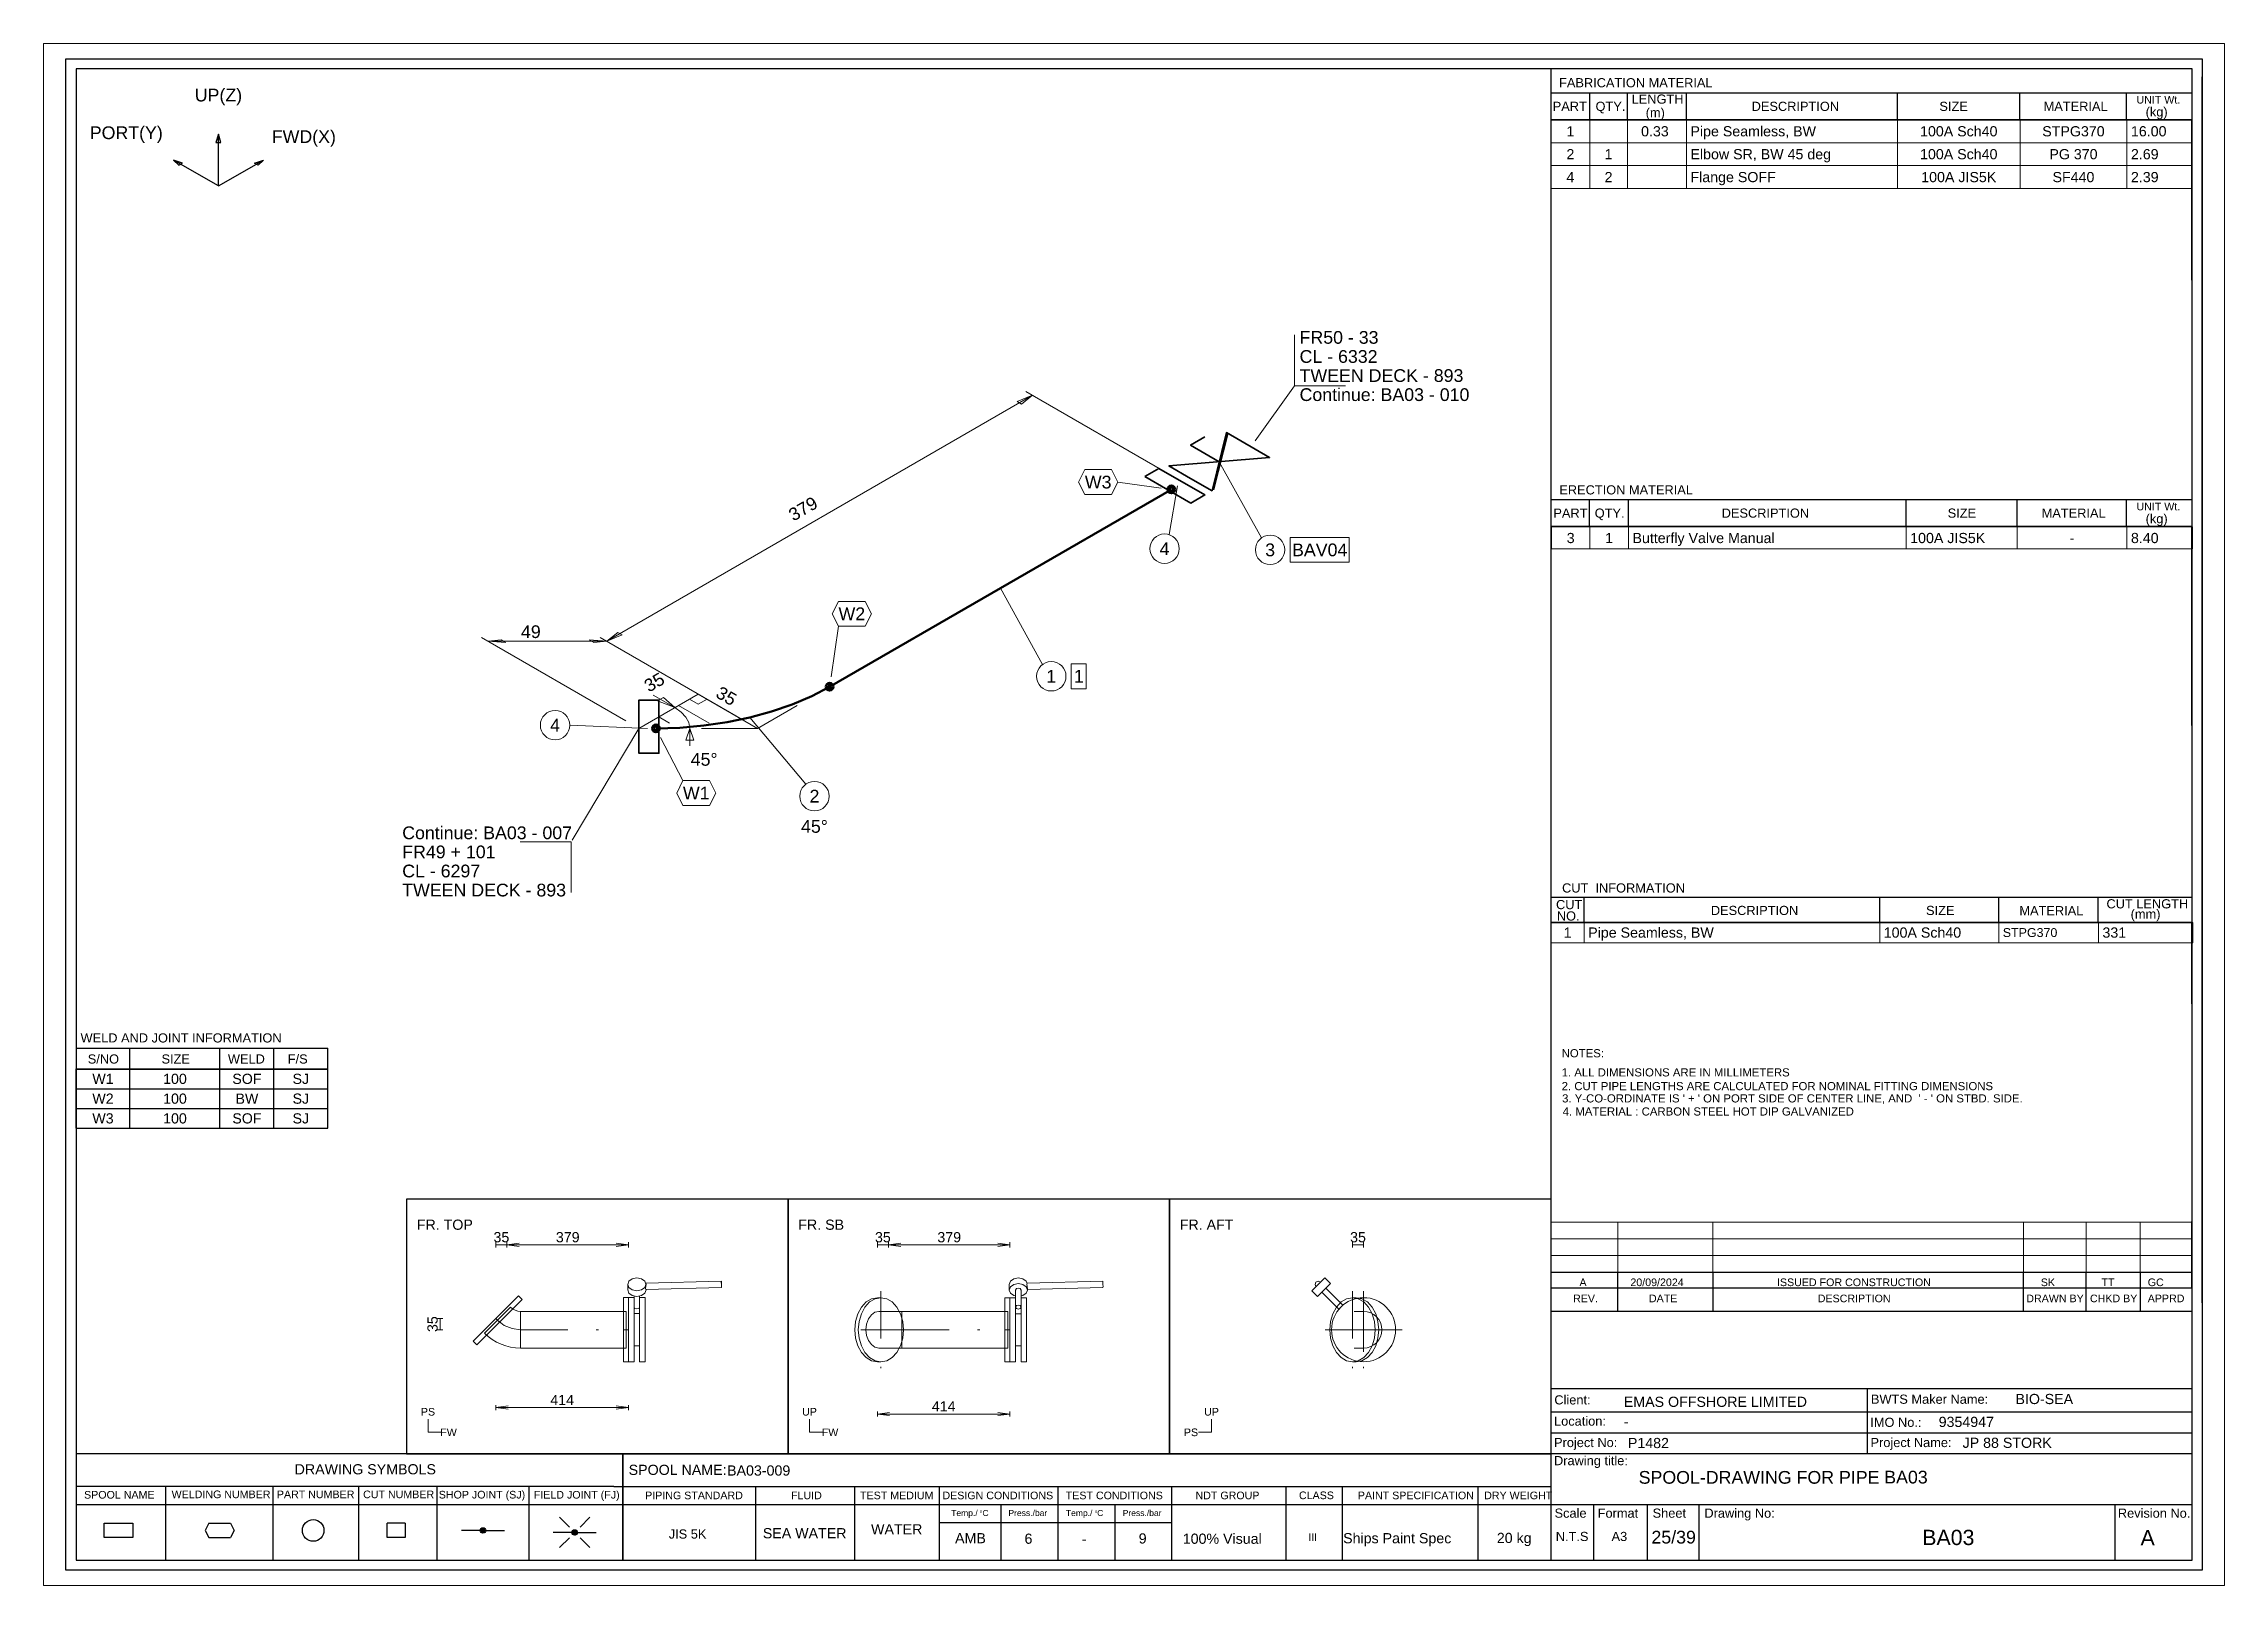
# Paper-space layout 'Layout1' of a CAD drawing. Header units: millimetres. Extents: x -20 to 277, y -7 to 202.
# The model-space entities are those that its viewports show. They can reach past a viewport. Long polylines and large blocks are cut down to what shows.
import ezdxf
from ezdxf.enums import TextEntityAlignment as Align

# ---------------------------------------------------------------- set-up
doc = ezdxf.new("R2010")
doc.units = ezdxf.units.MM
doc.linetypes.add('DOTTED_DASHED5', pattern=[10.0001, 4.444489, -2.666693, 0.222224, -2.666693])
doc.linetypes.add('DOTTED_DASHED6', pattern=[9.99997, 4.444431, -2.666659, 0.222222, -2.666659])
for name, color, linetype in [('FramesFromTables', 40, 'Continuous'), ('I_Coordinates', 11, 'Continuous'), ('I_CutNumbers', 10, 'Continuous'), ('I_Dimensions', 4, 'Continuous'), ('I_OtherComponents', 2, 'Continuous'), ('I_PartNumbers', 9, 'Continuous'), ('I_Pipes', 1, 'Continuous'), ('I_Tags', 8, 'Continuous'), ('I_Triangles', 5, 'Continuous'), ('SymbolsOnDrawingSheet', 1, 'Continuous'), ('TextFromTables', 2, 'Continuous'), ('TextFromTextBoxes', 2, 'Continuous')]:
    doc.layers.add(name, color=color, linetype=linetype)
doc.styles.add('Cadmatic Default Text', font='arial.ttf')

psp = doc.layouts.get("Layout1")

msp = doc.modelspace()

# ---------------------------------------------------------------- texts
at = {"layer": 'SymbolsOnDrawingSheet', "linetype": 'ByBlock', "lineweight": 25, "style": 'Cadmatic Default Text'}
for s, p in [('UP(Z)', (30, 289.86)), ('PORT(Y)', (11.88, 282.46)), ('FWD(X)', (46.79, 281.7))]:
    msp.add_text(s, height=2.5, dxfattribs=at).set_placement(p, align=Align.MIDDLE_CENTER)
for s, p in [('FR. TOP', (69, 68.9)), ('FR. SB', (144, 68.9)), ('FR. AFT', (219, 68.9))]:
    msp.add_text(s, height=2, dxfattribs=at).set_placement(p, align=Align.TOP_LEFT)
at = {"layer": 'SymbolsOnDrawingSheet', "linetype": 'ByBlock', "lineweight": 13, "style": 'Cadmatic Default Text'}
for s, p in [('35', (85.63, 65.45)), ('379', (98.67, 65.45)), ('35', (160.63, 65.44)), ('379', (173.67, 65.44)), ('35', (254.04, 65.45)), ('414', (97.58, 33.46)), ('414', (172.58, 32.2))]:
    msp.add_text(s, height=2, dxfattribs=at).set_placement(p, align=Align.MIDDLE_CENTER)
msp.add_text('35', height=2, rotation=89.9996, dxfattribs=at).set_placement((72.09, 48.36), align=Align.MIDDLE_CENTER)
at = {"layer": 'SymbolsOnDrawingSheet', "linetype": 'ByBlock', "lineweight": 18, "style": 'Cadmatic Default Text'}
for s, p in [('PS', (71.2, 31.14)), ('UP', (146.2, 31.14)), ('UP', (225.24, 31.14)), ('FW', (75.24, 27.1)), ('FW', (150.24, 27.1)), ('PS', (221.2, 27.1))]:
    msp.add_text(s, height=1.5, dxfattribs=at).set_placement(p, align=Align.MIDDLE_CENTER)

# ---------------------------------------------------------------- blocks, each defined once
blk = doc.blocks.new('BA01726637006_BOM_4')
at = {"layer": 'FramesFromTables', "linetype": 'ByBlock', "lineweight": 18}
for p, q in [((292, 285), (418, 285)), ((292, 271.5), (292, 285)), ((292, 271.5), (292, 285)), ((299.6, 271.5), (299.6, 285)), ((299.6, 271.5), (299.6, 285)), ((307, 271.5), (307, 285)), ((307, 271.5), (307, 285)), ((318.6, 271.5), (318.6, 285)), ((318.6, 271.5), (318.6, 285)), ((360.1, 271.5), (360.1, 285)), ((360.1, 271.5), (360.1, 285)), ((384.2, 271.5), (384.2, 285)), ((384.2, 271.5), (384.2, 285)), ((405.2, 271.5), (405.2, 285)), ((405.2, 271.5), (405.2, 285)), ((418, 271.5), (418, 285)), ((292, 280.5), (418, 280.5)), ((292, 276), (418, 276)), ((292, 205), (418.1, 205)), ((292, 200.67), (292, 205)), ((292.1, 200.67), (292.1, 205)), ((299.6, 200.67), (299.6, 205)), ((299.6, 200.67), (299.6, 205)), ((307.2, 200.67), (307.2, 205)), ((307.2, 200.67), (307.2, 205)), ((361.8, 200.67), (361.8, 205)), ((361.8, 200.67), (361.8, 205)), ((383.6, 200.67), (383.6, 205)), ((383.6, 200.67), (383.6, 205)), ((405.2, 200.67), (405.2, 205)), ((405.2, 200.67), (405.2, 205)), ((418, 200.67), (418, 205)), ((292, 127.3), (418.2, 127.3)), ((292, 123.3), (292, 127.3)), ((292, 123.3), (292, 127.3)), ((298.5, 123.3), (298.5, 127.3)), ((298.5, 123.3), (298.5, 127.3)), ((356.6, 123.3), (356.6, 127.3)), ((356.6, 123.3), (356.6, 127.3)), ((380, 123.3), (380, 127.3)), ((380, 123.3), (380, 127.3)), ((399.6, 123.3), (399.6, 127.3)), ((399.6, 123.3), (399.6, 127.3)), ((418, 123.3), (418, 127.3)), ((292, 68.4), (418, 68.4)), ((292, 58.6), (292, 68.4)), ((292, 58.6), (292, 68.4)), ((292, 65.13), (418, 65.13)), ((305.1, 58.6), (305.1, 68.4)), ((305.1, 58.6), (305.1, 68.4)), ((323.8, 58.6), (323.8, 68.4)), ((323.8, 58.6), (323.8, 68.4)), ((384.9, 58.6), (384.9, 68.4)), ((384.9, 58.6), (384.9, 68.4)), ((397.2, 58.6), (397.2, 68.4)), ((397.2, 58.6), (397.2, 68.4)), ((407.8, 58.6), (407.8, 68.4)), ((407.8, 58.6), (407.8, 68.4)), ((418, 58.6), (418, 68.4)), ((292, 61.87), (418, 61.87))]:
    blk.add_line(p, q, dxfattribs=at)
at = {"layer": 'FramesFromTables', "linetype": 'ByBlock', "lineweight": -3}
for p, q in [((2, 98.5), (51.5, 98.5)), ((2, 86.85), (2, 98.5)), ((2, 86.85), (2, 98.5)), ((2, 94.62), (51.5, 94.62)), ((12.6, 86.85), (12.6, 98.5)), ((12.6, 86.85), (12.6, 98.5)), ((30.3, 86.85), (30.3, 98.5)), ((30.3, 86.85), (30.3, 98.5)), ((40.9, 86.85), (40.9, 98.5)), ((40.9, 86.85), (40.9, 98.5)), ((51.5, 86.85), (51.5, 98.5)), ((2, 90.73), (51.5, 90.73))]:
    blk.add_line(p, q, dxfattribs=at)
at = {"layer": 'FramesFromTables', "linetype": 'ByBlock', "lineweight": 18, "flags": 128}
for points in [[(292, 271.5), (418, 271.5), (418, 285)], [(292, 200.67), (418.1, 200.67), (418.1, 205)], [(292, 123.3), (418.2, 123.3), (418.2, 127.3)], [(292, 58.6), (418, 58.6), (418, 68.4)]]:
    blk.add_lwpolyline(points, dxfattribs=at)
at = {"layer": 'FramesFromTables', "linetype": 'ByBlock', "lineweight": -3, "flags": 128}
blk.add_lwpolyline([(2, 86.85), (51.5, 86.85), (51.5, 98.5)], dxfattribs=at)
at = {"layer": 'TextFromTables', "linetype": 'ByBlock', "lineweight": 13, "style": 'Cadmatic Default Text'}
for s, p in [('1', (295.8, 282.75)), ('2', (295.8, 278.25)), ('4', (295.8, 273.75))]:
    blk.add_text(s, height=2, dxfattribs=at).set_placement(p, align=Align.MIDDLE_CENTER)
at = {"layer": 'TextFromTables', "linetype": 'ByBlock', "lineweight": 25, "style": 'Cadmatic Default Text'}
for s, p in [('0.33 ', (312.8, 282.75)), ('100A Sch40', (372.15, 282.75)), ('STPG370', (394.7, 282.75)), ('1', (303.3, 278.25)), ('100A Sch40', (372.15, 278.25)), ('PG 370', (394.7, 278.25)), ('2', (303.3, 273.75)), ('100A JIS5K', (372.15, 273.75)), ('SF440', (394.7, 273.75)), ('3', (295.85, 202.83)), ('1', (303.4, 202.83)), ('-', (394.4, 202.83)), ('1', (295.25, 125.3)), ('W1', (7.3, 96.56)), ('100', (21.45, 96.56)), ('SOF', (35.6, 96.56)), ('SJ', (46.2, 96.56)), ('W2', (7.3, 92.67)), ('100', (21.45, 92.67)), ('BW', (35.6, 92.67)), ('SJ', (46.2, 92.67)), ('W3', (7.3, 88.79)), ('100', (21.45, 88.79)), ('SOF', (35.6, 88.79)), ('SJ', (46.2, 88.79))]:
    blk.add_text(s, height=2, dxfattribs=at).set_placement(p, align=Align.MIDDLE_CENTER)
for s, height, p in [('Pipe Seamless, BW ', 2, (319.4, 282.75)), ('16.00', 2, (406, 282.75)), ('Elbow SR, BW 45 deg', 2, (319.4, 278.25)), ('2.69', 2, (406, 278.25)), ('Flange SOFF ', 2, (319.4, 273.75)), ('2.39', 2, (406, 273.75)), ('Butterfly Valve Manual ', 2, (308, 202.83)), ('100A JIS5K', 2, (362.6, 202.83)), ('8.40', 2, (406, 202.83)), ('Pipe Seamless, BW', 2, (299.3, 125.3)), ('100A Sch40', 2, (357.4, 125.3)), ('STPG370', 1.75, (380.8, 125.3)), ('331', 2, (400.4, 125.3))]:
    blk.add_text(s, height=height, dxfattribs=at).set_placement(p, align=Align.MIDDLE_LEFT)
at = {"layer": 'TextFromTextBoxes', "linetype": 'ByBlock', "lineweight": -3, "style": 'Cadmatic Default Text'}
for s, p in [('BIO-SEA', (383.3, 33.65)), ('EMAS OFFSHORE LIMITED', (306.3, 33.1)), ('9354947', (368.2, 29.15)), ('-', (306.3, 29.2)), ('P1482', (307.1, 25)), ('JP 88 STORK', (372.9, 25.05)), ('BA03-009', (130, 19.6))]:
    blk.add_text(s, height=2, dxfattribs=at).set_placement(p, align=Align.MIDDLE_LEFT)
at = {"layer": 'TextFromTextBoxes', "linetype": 'ByBlock', "lineweight": 25, "style": 'Cadmatic Default Text'}
blk.add_text('BA03', height=2.5, dxfattribs=at).set_placement((357.5, 18.3), align=Align.MIDDLE_LEFT)
at = {"layer": 'TextFromTextBoxes', "linetype": 'ByBlock', "lineweight": -3, "style": 'Cadmatic Default Text'}
for s, height, p in [('WATER', 2, (163.35, 8.05)), ('SEA WATER', 2, (145.25, 7.28)), ('AMB', 2, (177.85, 6.3)), ('6', 2, (189.25, 6.2)), ('-', 2, (200.2, 6.15)), ('9', 2, (211.7, 6.25)), ('100% Visual', 2, (227.35, 6.2)), ('Ships Paint Spec', 2, (261.75, 6.3)), ('20 kg', 2, (284.75, 6.35)), ('25/39', 2.5, (316.1, 6.5))]:
    blk.add_text(s, height=height, dxfattribs=at).set_placement(p, align=Align.MIDDLE_CENTER)
at = {"layer": 'TextFromTextBoxes', "linetype": 'ByBlock', "lineweight": 25, "style": 'Cadmatic Default Text'}
blk.add_text('BA03', height=3, dxfattribs=at).set_placement((370.1, 6.45), align=Align.MIDDLE_CENTER)
blk = doc.blocks.new('SEDS_SPOOL_FORMAT_Gol_3')
at = {"layer": 'SymbolsOnDrawingSheet', "linetype": 'ByBlock', "lineweight": -3, "flags": 128}
for points in [[(0, 297), (420, 297), (420, 0), (0, 0), (0, 297)], [(418.01, 295.01), (2, 295.01)], [(2, 295.01), (2, 2)], [(292.02, 50.91), (292.02, 295.01)], [(418.01, 2), (418.01, 295.01)], [(420, 52.53), (420, 293.46)], [(420, 52.53), (420, 293.46)], [(292.02, 290.3), (418.01, 290.3)], [(292.02, 284.66), (292.02, 288.77)], [(299.59, 285.01), (299.59, 290.3)], [(307.02, 285.01), (307.02, 290.3)], [(318.61, 285.01), (318.61, 290.3)], [(360.08, 285.01), (360.08, 290.3)], [(384.18, 285.01), (384.18, 290.3)], [(405.15, 285.01), (405.15, 290.3)], [(405.15, 285.01), (405.15, 290.3)], [(292, 285), (418, 285)], [(292, 253.5), (292, 285)], [(292, 253.5), (292, 285)], [(292.02, 285.01), (418.01, 285.01)], [(418.01, 285.01), (292.02, 285.01)], [(418, 253.5), (418, 285)], [(292.02, 210.38), (418.01, 210.38)], [(299.57, 205.08), (299.57, 210.38)], [(307.21, 205.08), (307.21, 210.38)], [(361.83, 205.03), (361.83, 210.38)], [(383.61, 205.08), (383.61, 210.38)], [(405.15, 205.17), (405.15, 210.38)], [(292.02, 205.08), (292.02, 209.18)], [(292.02, 205.08), (418.01, 205.08)], [(292.02, 186.7), (292.02, 205.08)], [(292.02, 186.7), (292.02, 205.08)], [(418.01, 205.08), (292.02, 205.08)], [(418, 166), (418, 205)], [(292.02, 132.23), (418.01, 132.23)], [(292.02, 127.3), (292.02, 131.41)], [(298.48, 127.3), (298.48, 132.23)], [(356.6, 127.3), (356.6, 132.23)], [(380.01, 127.3), (380.01, 132.23)], [(399.56, 127.3), (399.56, 132.23)], [(292.02, 127.3), (418.01, 127.3)], [(418.01, 127.3), (292.02, 127.3)], [(418, 111.3), (418, 127.3)], [(2, 102.57), (51.49, 102.57)], [(12.6, 98.45), (12.6, 102.57)], [(30.28, 98.45), (30.28, 102.57)], [(40.88, 98.45), (40.88, 102.57)], [(51.49, 98.45), (51.49, 102.57)], [(2, 98.5), (51.5, 98.5)], [(2, 98.5), (51.5, 98.5)], [(51.49, 98.47), (2, 98.47)], [(2, 98.45), (51.49, 98.45)], [(292.02, 52.57), (292.02, 66.5)], [(292.02, 52.57), (292.02, 66.5)], [(418, 55.4), (418, 68.5)], [(292.02, 58.6), (418.01, 58.6)], [(305.1, 50.91), (305.1, 58.6)], [(323.84, 50.91), (323.84, 58.6)], [(384.91, 50.91), (384.91, 58.6)], [(397.21, 50.91), (397.21, 58.6)], [(407.86, 50.91), (407.86, 58.6)], [(292.02, 55.47), (418.01, 55.47)], [(292.02, 50.91), (418.01, 50.91)], [(292.02, 2), (292.02, 50.91)], [(292.02, 35.73), (418.01, 35.73)], [(354.24, 22.93), (354.24, 35.73)], [(292.02, 31.13), (418.01, 31.13)], [(292.02, 27.03), (418.01, 27.03)], [(2, 22.93), (107.74, 22.93)], [(107.74, 22.93), (292.02, 22.93)], [(109.52, 22.93), (109.52, 2)], [(109.52, 2), (109.52, 22.93)], [(292.02, 22.93), (418.01, 22.93)], [(107.74, 16.45), (2, 16.45)], [(2, 12.91), (292.02, 12.91)], [(19.62, 16.45), (19.62, 2)], [(40.69, 16.45), (40.69, 2)], [(57.56, 16.45), (57.56, 2)], [(72.95, 16.45), (72.95, 2)], [(91.02, 16.45), (91.02, 2)], [(107.74, 16.45), (292.02, 16.45)], [(135.58, 16.45), (135.58, 2)], [(155.03, 16.45), (155.03, 2)], [(171.67, 16.45), (171.67, 2)], [(183.82, 12.91), (183.82, 2)], [(195.02, 16.45), (195.02, 2)], [(206.21, 12.91), (206.21, 2)], [(217.4, 16.45), (217.4, 2)], [(239.85, 16.45), (239.85, 2)], [(250.91, 16.34), (250.91, 2)], [(277.59, 16.45), (277.59, 2)], [(292.02, 12.91), (418.01, 12.91)], [(300.39, 2), (300.39, 12.91)], [(310.96, 2), (310.96, 12.91)], [(321.13, 2), (321.13, 12.91)], [(402.9, 2), (402.9, 12.91)], [(13.2, 6.41), (7.55, 6.41), (7.55, 9.23), (13.2, 9.23)], [(13.2, 9.23), (13.2, 6.41)], [(28.12, 9.23), (27.42, 7.82)], [(28.12, 9.23), (32.36, 9.23)], [(32.36, 9.23), (33.07, 7.82)], [(66.68, 9.23), (66.68, 6.41), (63.15, 6.41), (63.15, 9.23)], [(66.68, 9.23), (63.15, 9.23)], [(99, 8.47), (97.06, 10.41)], [(101.09, 8.47), (103.03, 10.41)], [(171.67, 9.37), (217.4, 9.37)], [(171.67, 9.37), (217.4, 9.37)], [(27.42, 7.82), (28.12, 6.41)], [(28.12, 6.41), (32.36, 6.41)], [(33.07, 7.82), (32.36, 6.41)], [(81.48, 7.82), (77.79, 7.82)], [(81.49, 7.78), (82.04, 8.32)], [(81.51, 7.9), (81.93, 8.32)], [(81.52, 7.7), (82.14, 8.32)], [(81.55, 7.62), (82.22, 8.29)], [(81.56, 8.06), (81.76, 8.26)], [(81.57, 7.54), (82.28, 8.25)], [(81.62, 7.48), (82.34, 8.2)], [(81.68, 7.44), (82.4, 8.16)], [(81.74, 7.39), (82.45, 8.1)], [(81.8, 7.35), (82.48, 8.02)], [(81.88, 7.32), (82.5, 7.94)], [(81.98, 7.32), (82.53, 7.86)], [(82.09, 7.32), (82.52, 7.75)], [(82.24, 7.36), (82.47, 7.59)], [(82.54, 7.82), (86.24, 7.82)], [(99.51, 7.42), (95.82, 7.42)], [(99, 6.38), (97.06, 4.44)], [(99.53, 7.47), (99.99, 7.93)], [(99.53, 7.37), (100.1, 7.93)], [(99.56, 7.29), (100.2, 7.93)], [(99.58, 7.62), (99.88, 7.93)], [(99.58, 7.21), (100.27, 7.89)], [(99.61, 7.13), (100.33, 7.84)], [(99.67, 7.08), (100.39, 7.8)], [(99.73, 7.03), (100.45, 7.75)], [(99.79, 6.99), (100.49, 7.69)], [(99.85, 6.94), (100.52, 7.61)], [(99.94, 6.92), (100.54, 7.53)], [(100.04, 6.92), (100.57, 7.45)], [(100.15, 6.92), (100.54, 7.31)], [(100.38, 7.04), (100.49, 7.15)], [(100.57, 7.42), (104.27, 7.42)], [(101.09, 6.38), (103.03, 4.44)], [(2, 2), (418.01, 2)]]:
    blk.add_lwpolyline(points, dxfattribs=at)
at = {"layer": 'SymbolsOnDrawingSheet', "linetype": 'ByBlock', "lineweight": -3}
for centre, radius in [((48.63, 7.82), 2.12), ((82.01, 7.82), 0.53), ((100.04, 7.42), 0.53)]:
    blk.add_circle(centre, radius, dxfattribs=at)
at = {"layer": 'SymbolsOnDrawingSheet', "linetype": 'ByBlock', "lineweight": -3, "style": 'Cadmatic Default Text'}
for s, height, p in [('FABRICATION MATERIAL', 1.8, (293.57, 293.19)), ('PART', 1.8, (292.32, 288.55)), ('QTY.', 1.8, (300.74, 288.55)), ('LENGTH', 1.8, (307.84, 289.97)), ('DESCRIPTION', 1.8, (331.43, 288.55)), ('SIZE', 1.8, (368.34, 288.55)), ('MATERIAL', 1.8, (388.84, 288.55)), ('UNIT Wt.', 1.5, (407.08, 289.7)), (' (kg)', 1.8, (408.19, 287.46)), ('ERECTION MATERIAL', 1.8, (293.62, 213.19)), ('PART', 1.8, (292.45, 208.62)), ('QTY.', 1.8, (300.58, 208.62)), ('DESCRIPTION', 1.8, (325.54, 208.62)), ('SIZE', 1.8, (369.97, 208.62)), ('MATERIAL', 1.8, (388.45, 208.62)), ('UNIT Wt.', 1.5, (407.08, 209.77)), (' (kg)', 1.8, (408.19, 207.53)), ('CUT  INFORMATION', 1.8, (294.16, 134.97)), ('CUT ', 1.8, (292.97, 131.7)), ('NO.', 1.8, (293.13, 129.46)), ('DESCRIPTION', 1.8, (323.41, 130.55)), ('SIZE', 1.8, (365.72, 130.55)), ('MATERIAL', 1.8, (384.07, 130.5)), ('CUT LENGTH', 1.8, (401.19, 131.85)), ('(mm)', 1.8, (405.94, 129.85)), ('WELD AND JOINT INFORMATION', 1.8, (2.89, 105.5)), ('S/NO', 1.8, (4.31, 101.36)), ('SIZE', 1.8, (18.81, 101.36)), ('WELD', 1.8, (31.86, 101.36)), ('F/S', 1.8, (43.63, 101.36)), ('SPOOL-DRAWING FOR PIPE', 2.5, (309.22, 19.5))]:
    blk.add_text(s, height=height, dxfattribs=at).set_placement(p, align=Align.TOP_LEFT)
for s, height, p in [('(m)', 1.8, (310.6, 285.51)), ('Client:', 1.8, (292.64, 32.58)), ('BWTS Maker Name:', 1.8, (354.88, 32.71)), ('Location:', 1.8, (292.58, 28.41)), ('Project No:', 1.8, (292.58, 24.2)), ('IMO No.:', 1.8, (354.76, 28.17)), ('Project Name:', 1.8, (354.8, 24.2)), ('Drawing title:', 1.8, (292.57, 20.64)), ('DRAWING SYMBOLS', 2, (44.98, 18.84)), ('Temp./  C   ', 1.2, (174.06, 10.65)), ('0', 0.53, (179.71, 11.25)), ('Press./bar', 1.2, (185.31, 10.65)), ('Temp./  C   ', 1.2, (196.61, 10.65)), ('0', 0.53, (202.37, 11.25)), ('Press./bar', 1.2, (207.78, 10.65)), ('Scale', 1.8, (292.68, 10.32)), ('Format', 1.8, (301.16, 10.32)), ('Sheet', 1.8, (311.96, 10.32)), ('Drawing No:', 1.8, (322.14, 10.32)), ('Revision No.', 1.8, (403.43, 10.32)), ('N.T.S', 1.8, (292.92, 5.74)), ('A3', 1.8, (303.89, 5.74))]:
    blk.add_text(s, height=height, dxfattribs=at).set_placement(p)
for s, height, p in [('1. ALL DIMENSIONS ARE IN MILLIMETERS', 1.6, (294.08, 97.83)), ('NOTES:', 1.6, (294.08, 101.59)), ('2. CUT PIPE LENGTHS ARE CALCULATED FOR NOMINAL FITTING DIMENSIONS', 1.6, (294.08, 95.13)), ("3. Y-CO-ORDINATE IS ' + ' ON PORT SIDE OF CENTER LINE, AND  ' - ' ON STBD. SIDE.", 1.6, (294.16, 92.72)), ('4. MATERIAL : CARBON STEEL HOT DIP GALVANIZED', 1.6, (294.28, 90.15)), ('A', 1.5, (297.58, 56.58)), ('20/09/2024', 1.5, (307.59, 56.58)), ('ISSUED FOR CONSTRUCTION', 1.5, (336.41, 56.58)), ('SK', 1.5, (388.28, 56.58)), ('TT', 1.5, (400.21, 56.58)), ('GC', 1.5, (409.3, 56.58)), ('REV.', 1.5, (296.32, 53.41)), ('DATE', 1.5, (311.24, 53.41)), ('DESCRIPTION', 1.5, (344.43, 53.41)), ('DRAWN BY', 1.5, (385.43, 53.41)), ('CHKD BY', 1.5, (397.94, 53.41)), ('APPRD', 1.5, (409.3, 53.41)), ('SPOOL NAME:', 2, (110.65, 19.73)), ('SPOOL NAME', 1.5, (3.58, 14.83)), ('WELDING NUMBER', 1.5, (20.79, 14.91)), ('PART NUMBER', 1.5, (41.48, 14.91)), ('CUT NUMBER', 1.5, (58.44, 14.91)), ('SHOP JOINT (SJ)', 1.5, (73.31, 14.85)), ('FIELD JOINT (FJ)', 1.5, (92, 14.83)), ('PIPING STANDARD', 1.5, (113.89, 14.7)), ('FLUID', 1.5, (142.57, 14.7)), ('TEST MEDIUM', 1.5, (156.14, 14.7)), ('DESIGN CONDITIONS', 1.5, (172.34, 14.7)), ('TEST CONDITIONS', 1.5, (196.58, 14.7)), ('NDT GROUP', 1.5, (222.09, 14.7)), ('CLASS', 1.5, (242.43, 14.72)), ('PAINT SPECIFICATION', 1.5, (254.01, 14.7)), ('DRY WEIGHT', 1.5, (278.84, 14.7)), ('JIS 5K', 1.8, (118.53, 7.12)), ('III', 1.5, (244.26, 6.51)), ('A', 3, (407.89, 6.4))]:
    blk.add_text(s, height=height, dxfattribs=at).set_placement(p, align=Align.MIDDLE_LEFT)
blk = doc.blocks.new('BA01726637006_PRT_125_3')
at = {"layer": 'I_OtherComponents', "linetype": 'ByBlock', "lineweight": 35}
blk.add_line((173.63, 188.97), (176.46, 200.07), dxfattribs=at)
at = {"layer": 'I_OtherComponents', "linetype": 'ByBlock', "lineweight": 35, "flags": 128}
for points in [[(169.11, 191.25), (164.87, 193.7), (184.66, 195.33), (176.18, 200.23), (173.35, 188.8), (169.11, 191.25)], [(174.76, 194.52), (169.11, 197.79), (171.94, 199.42)]]:
    blk.add_lwpolyline(points, dxfattribs=at)
at = {"layer": 'I_OtherComponents', "flags": 1}
blk.add_attdef('ValvePos', (174.76, 194.52), '', height=2.5, dxfattribs=at)
blk = doc.blocks.new('BA01726637006_PRT_126_3')
at = {"layer": 'I_OtherComponents', "linetype": 'ByBlock', "lineweight": 35, "flags": 128}
blk.add_lwpolyline([(160.1, 191.61), (162.89, 193.21), (171.94, 187.99), (169.16, 186.38), (160.1, 191.61)], dxfattribs=at)
at = {"layer": 'I_OtherComponents', "linetype": 'ByBlock', "lineweight": 50}
for radius in [0.75, 0.375]:
    blk.add_circle((165.34, 189.08), radius, dxfattribs=at)
blk = doc.blocks.new('BA01726637006_PRT_127_3')
at = {"layer": 'I_Pipes', "linetype": 'ByBlock', "lineweight": 50}
blk.add_line((98.14, 150.29), (165.34, 189.08), dxfattribs=at)
blk = doc.blocks.new('BA01726637006_PRT_129_3')
at = {"layer": 'I_Pipes', "linetype": 'ByBlock', "lineweight": 0}
for q in [(91.78, 146.61), (73, 142.12)]:
    blk.add_line((84, 142.12), q, dxfattribs=at)
at = {"layer": 'I_Pipes', "linetype": 'ByBlock', "lineweight": 50, "flags": 128}
blk.add_lwpolyline([(64, 142.12), (68.73, 142.25), (73.42, 142.66), (78.01, 143.32), (82.47, 144.24), (86.76, 145.41), (90.82, 146.82), (94.63, 148.45), (98.14, 150.29)], dxfattribs=at)
at = {"layer": 'I_Pipes', "linetype": 'ByBlock', "lineweight": 50}
for centre, radius in [((98.14, 150.29), 0.75), ((98.14, 150.29), 0.375), ((64, 142.12), 0.75), ((64, 142.12), 0.375)]:
    blk.add_circle(centre, radius, dxfattribs=at)
blk = doc.blocks.new('BA01726637006_PRT_130_3')
at = {"layer": 'I_OtherComponents', "linetype": 'ByBlock', "lineweight": 35, "flags": 128}
blk.add_lwpolyline([(64.6, 147.67), (60.66, 147.67), (60.66, 137.22), (64.6, 137.22), (64.6, 147.67)], dxfattribs=at)
at = {"layer": 'I_OtherComponents', "linetype": 'ByBlock', "lineweight": 50}
for radius in [0.75, 0.375]:
    blk.add_circle((64, 142.12), radius, dxfattribs=at)
blk = doc.blocks.new('BA01726637006_TRI_0_3')
at = {"layer": 'I_Triangles', "linetype": 'ByBlock', "lineweight": 0}
for p, q in [((68.44, 146.61), (74.49, 143.12)), ((64.55, 144.37), (66.71, 143.12))]:
    blk.add_line(p, q, dxfattribs=at)
at = {"layer": 'I_Triangles', "linetype": 'ByBlock', "lineweight": 0, "flags": 128}
for points in [[(60.66, 142.12), (72.33, 148.86), (84, 142.12)], [(70.66, 138.66), (70.66, 142.12), (69.86, 139.81), (71.46, 139.81), (70.66, 142.12), (70.47, 143.25), (69.9, 144.33), (68.98, 145.33), (67.74, 146.2), (64.34, 147.51), (65.47, 148.16), (67.74, 146.2), (63.49, 148.65)], [(70.6, 147.86), (72.33, 146.86), (74.06, 147.86)]]:
    blk.add_lwpolyline(points, dxfattribs=at)
at = {"layer": 'I_Triangles', "linetype": 'ByBlock', "lineweight": 0, "style": 'Cadmatic Default Text'}
for rotation, p in [(30, (63.69, 151.19)), (330, (77.87, 148.49))]:
    blk.add_text('35', height=2.5, rotation=rotation, dxfattribs=at).set_placement(p, align=Align.MIDDLE_CENTER)
blk.add_text('45°', height=2.5, dxfattribs=at).set_placement((73.49, 136.03), align=Align.MIDDLE_CENTER)
blk = doc.blocks.new('BA01726637006_DIM_0_3')
at = {"layer": 'I_Dimensions', "linetype": 'ByBlock', "lineweight": 0}
for p, q in [((54.34, 159.24), (138.03, 207.57)), ((136.73, 208.32), (165.1, 191.94)), ((81.4, 143.62), (53.04, 159.99))]:
    blk.add_line(p, q, dxfattribs=at)
at = {"layer": 'I_Dimensions', "linetype": 'ByBlock', "lineweight": 0, "flags": 128}
for points in [[(138.03, 207.57), (135.86, 205.82), (135, 206.32), (138.03, 207.57)], [(54.34, 159.24), (57.37, 160.49), (56.5, 160.99), (54.34, 159.24)]]:
    blk.add_lwpolyline(points, dxfattribs=at)
at = {"layer": 'I_Dimensions', "linetype": 'ByBlock', "lineweight": 0, "style": 'Cadmatic Default Text'}
blk.add_text('379', height=2.5, rotation=30, dxfattribs=at).set_placement((92.94, 185.28), align=Align.MIDDLE_CENTER)
blk = doc.blocks.new('BA01726637006_DIM_1_3')
at = {"layer": 'I_Dimensions', "linetype": 'ByBlock', "lineweight": 0}
for p, q in [((58.07, 143.62), (29.7, 159.99)), ((31, 159.24), (54.34, 159.24)), ((53.04, 159.99), (81.4, 143.62))]:
    blk.add_line(p, q, dxfattribs=at)
at = {"layer": 'I_Dimensions', "linetype": 'ByBlock', "lineweight": 0, "flags": 128}
for points in [[(31, 159.24), (34.44, 158.99), (33.57, 159.49), (31, 159.24)], [(54.34, 159.24), (51.77, 158.99), (50.9, 159.49), (54.34, 159.24)]]:
    blk.add_lwpolyline(points, dxfattribs=at)
at = {"layer": 'I_Dimensions', "linetype": 'ByBlock', "lineweight": 0, "style": 'Cadmatic Default Text'}
blk.add_text('49', height=2.5, dxfattribs=at).set_placement((39.42, 161.12), align=Align.MIDDLE_CENTER)
blk = doc.blocks.new('BA01726637006_CRD_0_3')
at = {"layer": 'I_Coordinates', "linetype": 'ByBlock', "lineweight": 0}
blk.add_line((47.52, 120.13), (60.66, 142.12), dxfattribs=at)
at = {"layer": 'I_Coordinates', "linetype": 'ByBlock', "lineweight": 0, "flags": 128}
blk.add_lwpolyline([(47.35, 109.85), (47.35, 119.85), (37.35, 119.85)], dxfattribs=at)
at = {"layer": 'I_Coordinates', "linetype": 'ByBlock', "lineweight": 0, "style": 'Cadmatic Default Text'}
for s, p in [('Continue: BA03 - 007', (14.13, 122.85)), ('FR49 + 101', (14.13, 119.1)), ('TWEEN DECK - 893', (14.13, 111.6)), ('CL - 6297', (14.13, 115.35))]:
    blk.add_text(s, height=2.5, dxfattribs=at).set_placement(p, align=Align.TOP_LEFT)
blk = doc.blocks.new('BA01726637006_CRD_1_3')
at = {"layer": 'I_Coordinates', "linetype": 'ByBlock', "lineweight": 0}
blk.add_line((189.55, 209.45), (181.84, 198.6), dxfattribs=at)
at = {"layer": 'I_Coordinates', "linetype": 'ByBlock', "lineweight": 0, "flags": 128}
blk.add_lwpolyline([(189.55, 219.45), (189.55, 209.45), (199.55, 209.45)], dxfattribs=at)
at = {"layer": 'I_Coordinates', "linetype": 'ByBlock', "lineweight": 0, "style": 'Cadmatic Default Text'}
for s, p in [('FR50 - 33', (190.55, 217.7)), ('CL - 6332', (190.55, 213.95)), ('TWEEN DECK - 893', (190.55, 210.2)), ('Continue: BA03 - 010', (190.55, 206.45))]:
    blk.add_text(s, height=2.5, dxfattribs=at).set_placement(p)
blk = doc.blocks.new('BA01726637006_PTN_0_3')
at = {"layer": 'I_PartNumbers', "linetype": 'ByBlock', "lineweight": 0}
blk.add_line((183.06, 179.54), (174.76, 194.52), dxfattribs=at)
blk.add_circle((184.76, 177.2), 2.89, dxfattribs=at)
at = {"layer": 'I_PartNumbers', "linetype": 'ByBlock', "lineweight": 0, "style": 'Cadmatic Default Text'}
blk.add_text('3', height=2.5, dxfattribs=at).set_placement((184.76, 177.2), align=Align.MIDDLE_CENTER)
blk = doc.blocks.new('BA01726637006_PTN_1_3')
at = {"layer": 'I_PartNumbers', "linetype": 'ByBlock', "lineweight": 0}
blk.add_line((140.04, 154.7), (131.74, 169.68), dxfattribs=at)
blk.add_circle((141.74, 152.36), 2.89, dxfattribs=at)
at = {"layer": 'I_PartNumbers', "linetype": 'ByBlock', "lineweight": 0, "style": 'Cadmatic Default Text'}
blk.add_text('1', height=2.5, dxfattribs=at).set_placement((141.74, 152.36), align=Align.MIDDLE_CENTER)
blk = doc.blocks.new('BA01726637006_PTN_2_3')
at = {"layer": 'I_PartNumbers', "linetype": 'ByBlock', "lineweight": 0}
blk.add_line((93.48, 131.14), (82.47, 144.24), dxfattribs=at)
blk.add_circle((95.18, 128.8), 2.89, dxfattribs=at)
at = {"layer": 'I_PartNumbers', "linetype": 'ByBlock', "lineweight": 0, "style": 'Cadmatic Default Text'}
blk.add_text('2', height=2.5, dxfattribs=at).set_placement((95.18, 128.8), align=Align.MIDDLE_CENTER)
blk = doc.blocks.new('BA01726637006_PTN_3_3')
at = {"layer": 'I_PartNumbers', "linetype": 'ByBlock', "lineweight": 0}
blk.add_line((47.08, 142.75), (62.33, 142.12), dxfattribs=at)
blk.add_circle((44.18, 142.75), 2.89, dxfattribs=at)
at = {"layer": 'I_PartNumbers', "linetype": 'ByBlock', "lineweight": 0, "style": 'Cadmatic Default Text'}
blk.add_text('4', height=2.5, dxfattribs=at).set_placement((44.18, 142.75), align=Align.MIDDLE_CENTER)
blk = doc.blocks.new('BA01726637006_PTN_4_3')
at = {"layer": 'I_PartNumbers', "linetype": 'ByBlock', "lineweight": 0}
blk.add_line((164.9, 180.19), (166.52, 189.76), dxfattribs=at)
blk.add_circle((164.01, 177.43), 2.89, dxfattribs=at)
at = {"layer": 'I_PartNumbers', "linetype": 'ByBlock', "lineweight": 0, "style": 'Cadmatic Default Text'}
blk.add_text('4', height=2.5, dxfattribs=at).set_placement((164.01, 177.43), align=Align.MIDDLE_CENTER)
blk = doc.blocks.new('BA01726637006_CUT_6_3')
at = {"layer": 'I_CutNumbers', "linetype": 'ByBlock', "lineweight": 0, "flags": 128}
blk.add_lwpolyline([(148.61, 149.91), (148.61, 154.81), (145.67, 154.81), (145.67, 149.91), (148.61, 149.91)], dxfattribs=at)
at = {"layer": 'I_CutNumbers', "linetype": 'ByBlock', "lineweight": 0, "style": 'Cadmatic Default Text'}
blk.add_text('1', height=2.5, dxfattribs=at).set_placement((147.14, 152.36), align=Align.MIDDLE_CENTER)
blk = doc.blocks.new('BA01726637006_fii_5_3')
at = {"layer": 'I_Tags', "linetype": 'ByBlock', "lineweight": 0, "style": 'Cadmatic Default Text'}
blk.add_text('45°', height=2.5, dxfattribs=at).set_placement((95.18, 122.86), align=Align.MIDDLE_CENTER)
blk = doc.blocks.new('BA01726637006_vpo_7_3')
at = {"layer": 'I_Tags', "linetype": 'ByBlock', "lineweight": 0, "flags": 128}
blk.add_lwpolyline([(200.31, 174.75), (200.31, 179.65), (188.7, 179.65), (188.7, 174.75), (200.31, 174.75)], dxfattribs=at)
at = {"layer": 'I_Tags', "linetype": 'ByBlock', "lineweight": 0, "style": 'Cadmatic Default Text'}
blk.add_text('BAV04', height=2.5, dxfattribs=at).set_placement((194.51, 177.2), align=Align.MIDDLE_CENTER)
blk = doc.blocks.new('Pi_Weld_0')
at = {"layer": 'I_Tags', "linetype": 'ByBlock', "lineweight": 0, "flags": 128}
for points in [[(-2.62, 2.45), (-3.84, 0)], [(-3.84, 0), (-2.62, -2.45)], [(2.62, 2.45), (-2.62, 2.45)], [(3.84, 0), (2.62, 2.45)], [(2.62, -2.45), (3.84, 0)], [(-2.62, -2.45), (-4.09, -12.37)], [(-2.62, -2.45), (2.62, -2.45)]]:
    blk.add_lwpolyline(points, dxfattribs=at)
at = {"layer": 'I_Tags', "linetype": 'ByBlock', "lineweight": 0, "style": 'Cadmatic Default Text'}
blk.add_text('W2', height=2.5, dxfattribs=at).set_placement((0, 0), align=Align.MIDDLE_CENTER)
blk = doc.blocks.new('Pi_Weld_1')
at = {"layer": 'I_Tags', "linetype": 'ByBlock', "lineweight": 0, "flags": 128}
for points in [[(-2.62, 2.45), (-7.03, 10.95)], [(-2.62, 2.45), (-3.84, 0)], [(-3.84, 0), (-2.62, -2.45)], [(2.62, 2.45), (-2.62, 2.45)], [(3.84, 0), (2.62, 2.45)], [(2.62, -2.45), (3.84, 0)], [(-2.62, -2.45), (2.62, -2.45)]]:
    blk.add_lwpolyline(points, dxfattribs=at)
at = {"layer": 'I_Tags', "linetype": 'ByBlock', "lineweight": 0, "style": 'Cadmatic Default Text'}
blk.add_text('W1', height=2.5, dxfattribs=at).set_placement((0, 0), align=Align.MIDDLE_CENTER)
blk = doc.blocks.new('Pi_Weld_2')
at = {"layer": 'I_Tags', "linetype": 'ByBlock', "lineweight": 0, "flags": 128}
for points in [[(-2.62, 2.45), (-3.84, 0)], [(-3.84, 0), (-2.62, -2.45)], [(2.62, 2.45), (-2.62, 2.45)], [(3.84, 0), (2.62, 2.45)], [(2.62, -2.45), (3.84, 0)], [(3.84, 0), (12.4, -1.17)], [(-2.62, -2.45), (2.62, -2.45)]]:
    blk.add_lwpolyline(points, dxfattribs=at)
at = {"layer": 'I_Tags', "linetype": 'ByBlock', "lineweight": 0, "style": 'Cadmatic Default Text'}
blk.add_text('W3', height=2.5, dxfattribs=at).set_placement((0, 0), align=Align.MIDDLE_CENTER)

# ---------------------------------------------------------------- linework, layer by layer
at = {"linetype": 'ByBlock', "lineweight": 25, "flags": 128}
for points in [[(67, 22.9), (142, 22.9), (142, 72.9), (67, 72.9), (67, 22.9)], [(142, 22.9), (217, 22.9), (217, 72.9), (142, 72.9), (142, 22.9)], [(217, 22.9), (292, 22.9), (292, 72.9), (217, 72.9), (217, 22.9)]]:
    msp.add_lwpolyline(points, dxfattribs=at)
at = {"linetype": 'ByBlock', "lineweight": 13, "flags": 128}
for points in [[(84.54, 63.45), (84.54, 64.45)], [(86.73, 63.45), (86.73, 64.45)], [(110.62, 63.45), (110.62, 64.45)], [(159.54, 63.44), (159.54, 64.44)], [(161.73, 63.44), (161.73, 64.44)], [(185.62, 63.44), (185.62, 64.44)], [(252.95, 63.45), (252.95, 64.45)], [(255.13, 63.45), (255.13, 64.45)], [(84.54, 63.95), (86.73, 63.95)], [(86.73, 63.95), (89.13, 63.63), (86.73, 63.95), (89.13, 64.26), (86.73, 63.95)], [(86.73, 63.95), (110.62, 63.95)], [(110.62, 63.95), (108.22, 64.26), (110.62, 63.95), (108.22, 63.63), (110.62, 63.95)], [(159.54, 63.94), (161.73, 63.94)], [(161.73, 63.94), (164.13, 63.62), (161.73, 63.94), (164.13, 64.26), (161.73, 63.94)], [(161.73, 63.94), (185.62, 63.94)], [(185.62, 63.94), (183.22, 64.26), (185.62, 63.94), (183.22, 63.62), (185.62, 63.94)], [(252.95, 63.95), (255.13, 63.95)], [(74.09, 49.45), (73.09, 49.45)], [(74.09, 47.27), (73.09, 47.27)], [(73.59, 47.27), (73.59, 49.45)], [(84.54, 32.46), (84.54, 31.46)], [(84.54, 31.96), (86.94, 31.65), (84.54, 31.96), (86.94, 32.28), (84.54, 31.96)], [(84.54, 31.96), (110.62, 31.96)], [(110.62, 31.96), (108.22, 32.28), (110.62, 31.96), (108.22, 31.65), (110.62, 31.96)], [(110.62, 32.46), (110.62, 31.46)], [(159.54, 31.2), (159.54, 30.2)], [(159.54, 30.7), (161.94, 30.39), (159.54, 30.7), (161.94, 31.02), (159.54, 30.7)], [(159.54, 30.7), (185.62, 30.7)], [(185.62, 30.7), (183.22, 31.02), (185.62, 30.7), (183.22, 30.39), (185.62, 30.7)], [(185.62, 31.2), (185.62, 30.2)]]:
    msp.add_lwpolyline(points, dxfattribs=at)
at = {"linetype": 'DOTTED_DASHED5', "lineweight": 13, "flags": 128}
for points in [[(160.25, 54.82), (160.25, 39.7)], [(252.95, 54.82), (252.95, 39.7)], [(255.13, 54.82), (255.13, 39.7)], [(255.13, 51.58), (255.13, 42.94)], [(84.54, 49.45), (85.25, 48.74)], [(84.85, 49.14), (86.18, 48.12), (87.72, 47.48), (89.38, 47.27)], [(89.38, 47.27), (110.18, 47.27)], [(109.61, 47.27), (110.62, 47.27)], [(165.6, 47.26), (154.91, 47.26)], [(160.25, 47.26), (159.54, 47.26)], [(161.73, 47.26), (159.85, 47.26)], [(164.38, 47.26), (185.18, 47.26)], [(185.62, 47.26), (184.61, 47.26)], [(262.7, 47.26), (247.57, 47.26)], [(247.6, 47.26), (258.29, 47.26)], [(252.95, 47.26), (253.66, 47.26)], [(253.26, 47.26), (255.13, 47.26), (258.74, 47.26)]]:
    msp.add_lwpolyline(points, dxfattribs=at)
at = {"linetype": 'DOTTED_DASHED6', "lineweight": 13, "flags": 128}
msp.add_lwpolyline([(161.73, 47.26), (164.38, 47.26)], dxfattribs=at)
at = {"layer": 'SymbolsOnDrawingSheet', "linetype": 'ByBlock', "lineweight": 25, "flags": 128}
for points in [[(30.5, 280.57), (30, 282.21), (29.5, 280.57), (30.5, 280.57)], [(30, 272), (30, 282.21)], [(30, 272), (21.16, 277.1)], [(22.93, 276.49), (21.16, 277.1), (22.22, 276.08), (22.93, 276.49)], [(30, 272), (38.84, 277.1)], [(37.07, 276.49), (38.84, 277.1), (37.78, 276.08), (37.07, 276.49)]]:
    msp.add_lwpolyline(points, dxfattribs=at)
at = {"layer": 'SymbolsOnDrawingSheet', "linetype": 'ByBlock', "lineweight": 18, "flags": 128}
for points in [[(113.82, 55.54), (113.16, 55.07), (112.26, 54.9), (111.36, 55.07), (110.7, 55.54), (110.46, 56.18), (110.7, 56.81), (111.36, 57.28), (112.26, 57.45), (113.16, 57.28), (113.82, 56.81)], [(110.46, 56.18), (110.46, 55.07)], [(113.82, 56.81), (114.05, 56.19)], [(114.05, 56.15), (113.82, 55.54)], [(113.94, 55.33), (114, 55.78)], [(114.06, 56.22), (114, 56.41), (128.87, 56.81)], [(114, 55.78), (114.06, 56.22)], [(128.87, 56.81), (128.86, 56.62), (128.87, 56.17), (128.88, 55.73), (128.9, 55.55), (128.91, 55.73), (128.9, 56.18), (128.88, 56.62), (128.87, 56.81)], [(188.82, 56.8), (188.16, 57.27), (187.26, 57.44), (186.36, 57.27), (185.7, 56.8), (185.46, 56.17)], [(189.06, 55.06), (188.82, 55.7), (188.16, 56.16), (187.26, 56.33), (186.36, 56.16), (185.7, 55.7), (185.46, 55.06), (185.7, 54.42), (186.36, 53.96)], [(185.46, 55.06), (185.46, 56.17)], [(188.99, 56.36), (188.82, 56.8)], [(189, 56.4), (188.94, 56.22)], [(188.94, 56.22), (189, 55.77)], [(203.88, 56.62), (203.87, 56.8), (189, 56.4)], [(189, 55.77), (189.06, 55.33)], [(203.9, 56.17), (203.88, 56.62)], [(203.91, 55.73), (203.9, 56.17)], [(247.5, 57.45), (248.61, 56.33), (246.07, 53.79), (244.95, 54.9), (247.5, 57.45)], [(245.78, 56.62), (245.6, 56.17)], [(245.6, 56.17), (245.78, 55.73)], [(246.22, 56.8), (245.78, 56.62)], [(246.11, 56.06), (246.34, 56.29)], [(246.67, 56.62), (246.22, 56.8)], [(89, 53.91), (89.71, 53.19), (80.8, 44.28), (80.09, 45), (89, 53.91)], [(87.4, 51.69), (82.31, 46.59)], [(110.62, 40.96), (109.61, 40.96), (109.61, 53.57), (110.62, 53.57), (110.62, 40.96)], [(114.06, 55.07), (113.82, 54.43), (113.16, 53.96), (112.26, 53.79), (111.36, 53.96), (110.7, 54.43), (110.46, 55.07)], [(110.62, 53.57), (111.71, 53.57), (111.71, 40.96), (110.62, 40.96), (110.62, 53.57)], [(111.71, 51.72), (111.71, 53.9)], [(111.71, 51.72), (111.87, 51.45), (112.26, 51.34), (112.64, 51.45), (112.8, 51.72)], [(112.8, 53.9), (112.8, 51.72)], [(112.8, 53.57), (113.89, 53.57)], [(112.8, 40.96), (112.8, 51.72)], [(113.89, 53.57), (113.89, 40.96)], [(128.9, 55.55), (114, 55.15), (113.94, 55.33)], [(114.06, 55.07), (114.06, 55.15)], [(159.54, 53.56), (158.39, 53.35), (157.32, 52.72), (156.4, 51.72), (155.69, 50.41), (155.24, 48.89), (155.09, 47.26), (155.24, 45.63), (155.69, 44.11), (156.4, 42.81), (157.32, 41.81), (158.39, 41.18), (159.54, 40.96)], [(160.25, 53.56), (159.1, 53.35), (158.03, 52.72), (157.1, 51.72), (156.4, 50.41), (155.95, 48.89), (155.8, 47.26), (155.95, 45.63), (156.4, 44.11), (157.1, 42.81), (158.03, 41.81), (159.1, 41.18), (160.25, 40.96), (161.41, 41.18), (162.48, 41.81), (163.4, 42.81), (164.11, 44.11), (164.56, 45.63), (164.71, 47.26), (164.56, 48.89), (164.11, 50.41), (163.4, 51.72), (162.48, 52.72), (161.41, 53.35), (160.25, 53.56)], [(159.54, 53.56), (160.25, 53.56)], [(185.62, 40.96), (184.61, 40.96), (184.61, 53.56), (185.62, 53.56), (185.62, 40.96)], [(185.62, 53.56), (186.71, 53.56), (186.71, 40.96), (185.62, 40.96), (185.62, 53.56)], [(186.36, 53.96), (186.71, 53.89)], [(186.71, 55.06), (186.87, 55.33), (187.26, 55.44), (187.64, 55.33), (187.8, 55.06)], [(186.71, 55.06), (186.71, 51.72)], [(186.71, 51.72), (186.87, 51.99), (187.26, 52.1), (187.64, 51.99), (187.8, 51.72), (187.64, 51.44), (187.26, 51.33), (186.87, 51.44), (186.71, 51.72)], [(187.8, 51.72), (187.8, 55.06)], [(187.8, 53.89), (188.16, 53.96)], [(188.89, 40.96), (187.8, 40.96), (187.8, 53.56), (188.89, 53.56), (188.89, 40.96)], [(188.16, 53.96), (188.82, 54.42), (189.06, 55.06)], [(189.06, 55.14), (203.9, 55.54)], [(189.06, 55.33), (189.06, 55.06)], [(203.9, 55.54), (203.91, 55.73)], [(250.29, 51.33), (246.95, 54.67), (247.72, 55.44), (251.07, 52.1), (250.29, 51.33)], [(252.95, 53.56), (254.1, 53.35), (255.18, 52.72), (256.1, 51.72), (256.81, 50.41), (257.25, 48.89), (257.4, 47.26), (257.25, 45.63), (256.81, 44.11), (256.1, 42.81), (255.18, 41.81), (254.1, 41.18), (252.95, 40.96), (251.79, 41.18), (250.72, 41.81), (249.8, 42.81), (249.09, 44.11), (248.65, 45.63), (248.49, 47.26), (248.65, 48.89), (249.09, 50.41), (249.8, 51.72), (250.72, 52.72), (251.79, 53.35), (252.95, 53.56)], [(253.66, 53.56), (252.95, 53.56)], [(253.66, 53.56), (254.81, 53.35), (255.88, 52.72), (256.81, 51.72), (257.52, 50.41), (257.96, 48.89), (258.11, 47.26), (257.96, 45.63), (257.52, 44.11), (256.81, 42.81), (255.88, 41.81), (254.81, 41.18), (253.66, 40.96)], [(89.38, 43.66), (89.38, 50.87)], [(89.38, 50.87), (110.18, 50.87), (110.18, 43.66), (89.38, 43.66), (89.38, 50.87)], [(111.71, 50.42), (112.8, 50.42), (112.8, 44.11), (111.71, 44.11), (111.71, 50.42)], [(159.85, 43.66), (159.07, 43.84), (158.36, 44.35), (157.79, 45.15), (157.43, 46.15), (157.31, 47.26), (157.43, 48.38), (157.79, 49.38), (158.36, 50.18), (159.07, 50.69), (159.85, 50.86)], [(161.18, 50.86), (159.85, 50.86)], [(162.72, 50.86), (161.18, 50.86)], [(164.38, 50.86), (162.72, 50.86)], [(164.38, 43.66), (164.38, 43.84), (164.38, 44.35), (164.38, 45.15), (164.38, 46.15), (164.38, 47.26), (164.38, 48.38), (164.38, 49.38), (164.38, 50.18), (164.38, 50.69), (164.38, 50.86)], [(164.38, 50.86), (185.18, 50.86), (185.18, 43.66), (164.38, 43.66), (164.38, 50.86)], [(186.71, 50.41), (187.8, 50.41), (187.8, 44.11), (186.71, 44.11), (186.71, 50.41)], [(254.28, 50.86), (253.26, 50.86)], [(254.92, 50.86), (254.28, 50.86)], [(255.13, 50.86), (254.92, 50.86)], [(159.85, 43.66), (161.18, 43.66)], [(161.18, 43.66), (162.72, 43.66)], [(162.72, 43.66), (164.38, 43.66)], [(253.26, 43.66), (254.28, 43.66)], [(254.28, 43.66), (254.92, 43.66)], [(254.92, 43.66), (255.13, 43.66)], [(113.89, 40.96), (112.8, 40.96)], [(160.25, 40.96), (159.54, 40.96)], [(252.95, 40.96), (253.66, 40.96)], [(71.2, 27.1), (71.2, 29.67)], [(71.2, 27.1), (73.78, 27.1)], [(146.2, 27.1), (146.2, 29.67)], [(146.2, 27.1), (148.77, 27.1)], [(225.24, 27.1), (222.66, 27.1)], [(225.24, 27.1), (225.24, 29.67)]]:
    msp.add_lwpolyline(points, dxfattribs=at)
at = {"layer": 'SymbolsOnDrawingSheet', "linetype": 'ByBlock', "lineweight": 18}
msp.add_circle((255.13, 47.26), 6.3, dxfattribs=at)
msp.add_circle((255.13, 47.26), 6.3, dxfattribs=at)
for centre, radius, start, end in [((89.38, 53.67), 2.8, 224.9999, 270), ((255.13, 47.26), 3.6, 270, 90), ((255.13, 47.26), 3.6, 270, 90), ((89.38, 53.67), 10, 225, 270)]:
    msp.add_arc(centre, radius, start, end, dxfattribs=at)

# ---------------------------------------------------------------- block references
at = {"layer": 'I_Coordinates', "lineweight": 0}
for name in ['BA01726637006_CRD_1_3', 'BA01726637006_CRD_0_3']:
    msp.add_blockref(name, (52, 23.3), dxfattribs=at)
at = {"layer": 'I_CutNumbers', "lineweight": 0}
msp.add_blockref('BA01726637006_CUT_6_3', (52, 23.3), dxfattribs=at)
at = {"layer": 'I_Dimensions', "lineweight": 0}
for name in ['BA01726637006_DIM_0_3', 'BA01726637006_DIM_1_3']:
    msp.add_blockref(name, (52, 23.3), dxfattribs=at)
at = {"layer": 'I_OtherComponents', "lineweight": 35}
for name in ['BA01726637006_PRT_125_3', 'BA01726637006_PRT_126_3', 'BA01726637006_PRT_130_3']:
    msp.add_blockref(name, (52, 23.3), dxfattribs=at)
at = {"layer": 'I_PartNumbers', "lineweight": 0}
for name in ['BA01726637006_PTN_0_3', 'BA01726637006_PTN_4_3', 'BA01726637006_PTN_1_3', 'BA01726637006_PTN_3_3', 'BA01726637006_PTN_2_3']:
    msp.add_blockref(name, (52, 23.3), dxfattribs=at)
at = {"layer": 'I_Pipes', "lineweight": 50}
for name in ['BA01726637006_PRT_127_3', 'BA01726637006_PRT_129_3']:
    msp.add_blockref(name, (52, 23.3), dxfattribs=at)
at = {"layer": 'I_Tags'}
for name, p in [('Pi_Weld_2', (202.96, 213.82)), ('Pi_Weld_0', (154.53, 187.93)), ('Pi_Weld_1', (123.94, 152.7))]:
    msp.add_blockref(name, p, dxfattribs=at)
at = {"layer": 'I_Tags', "lineweight": 0}
for name in ['BA01726637006_vpo_7_3', 'BA01726637006_fii_5_3']:
    msp.add_blockref(name, (52, 23.3), dxfattribs=at)
at = {"layer": 'I_Triangles', "lineweight": 0}
msp.add_blockref('BA01726637006_TRI_0_3', (52, 23.3), dxfattribs=at)
at = {"layer": 'SymbolsOnDrawingSheet'}
msp.add_blockref('SEDS_SPOOL_FORMAT_Gol_3', (0, 0), dxfattribs=at)
at = {"layer": 'TextFromTextBoxes', "lineweight": 25}
msp.add_blockref('BA01726637006_BOM_4', (0, 0), dxfattribs=at)

msp.set_redraw_order([(e.dxf.handle, doc.entitydb.next_handle()) for e in msp.query("TEXT MTEXT ATTDEF DIMENSION ARC_DIMENSION")])  # texts and dimensions are drawn at this point

# ---------------------------------------------------------------- viewports
at = {"layer": '0'}
psp.add_viewport(center=(128.5, 97.5), size=(296.5, 209.5), view_center_point=(210, 148.5), view_height=302.94, dxfattribs=at)

doc.saveas('drawing.dxf')
